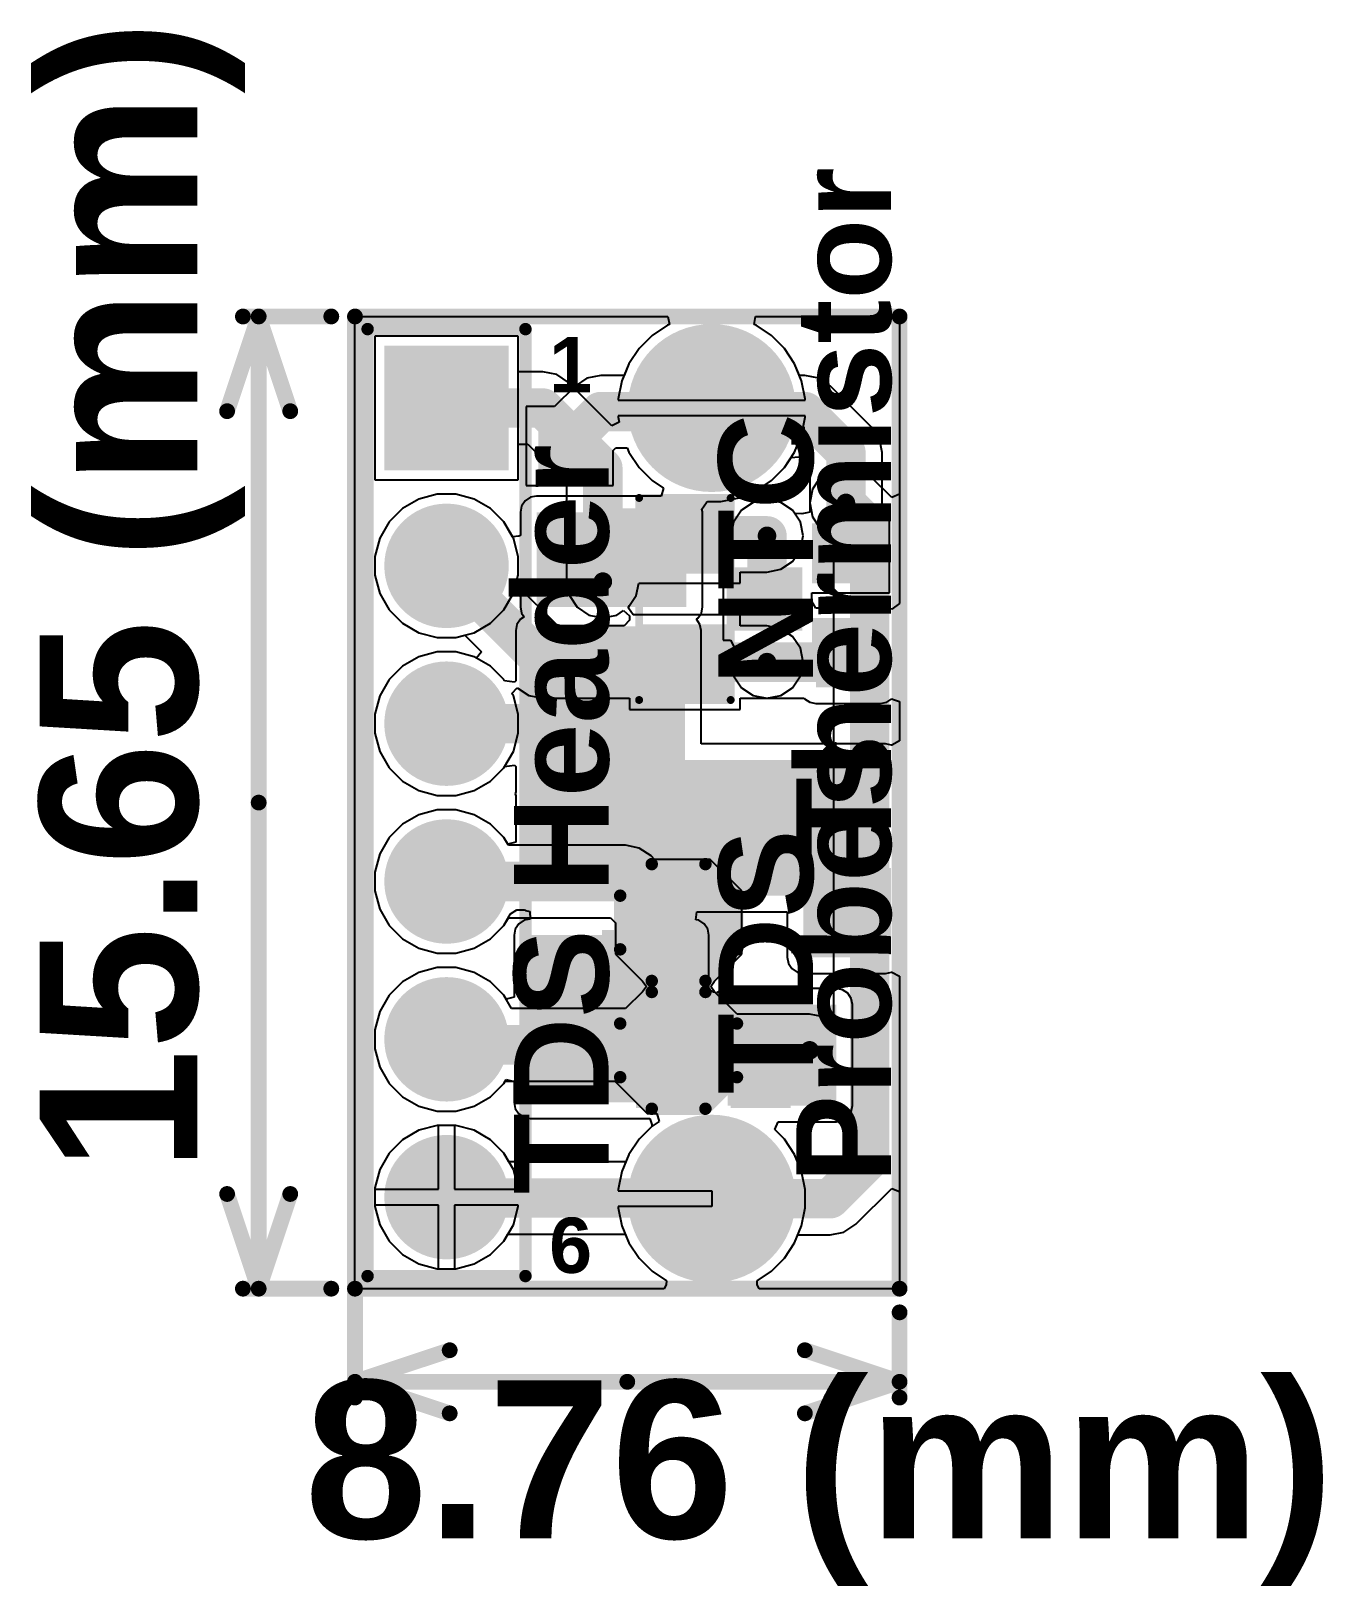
# Model space of a CAD drawing. Header units: millimetres. Extents: x -0.206 to 0.612, y -0.188 to 0.797.
import ezdxf

# ---------------------------------------------------------------- set-up
doc = ezdxf.new("R2010")
doc.units = ezdxf.units.MM
doc.header["$MEASUREMENT"] = 0
for name, color, linetype in [('BottomLayer', 5, 'Continuous'), ('BottomPaste', 16, 'Continuous'), ('BottomSolder', 6, 'Continuous'), ('Mechanical1', 6, 'Continuous'), ('Mechanical2', 216, 'Continuous'), ('MultiLayer', 9, 'Continuous'), ('PadHoleLayer', 156, 'Continuous'), ('TopLayer', 1, 'Continuous'), ('TopOverlay', 2, 'Continuous'), ('TopPaste', 8, 'Continuous'), ('TopSolder', 216, 'Continuous'), ('ViaHoleLayer', 16, 'Continuous')]:
    doc.layers.add(name, color=color, linetype=linetype)
doc.styles.add('Arial', font='', dxfattribs={"height": 0.2})
doc.styles.get('Arial').set_extended_font_data('Arial', bold=True)

msp = doc.modelspace()

# ---------------------------------------------------------------- texts
at = {"layer": 'Mechanical1', "style": 'Arial'}
msp.add_text('15.65 (mm)', height=0.1, rotation=90, dxfattribs=at).set_placement((-0.10084, 0.074))
msp.add_text('8.76 (mm)', height=0.1, dxfattribs=at).set_placement((-0.033, -0.15816))
at = {"layer": 'TopOverlay', "style": 'Arial'}
for s, p in [('Thermistor', (0.33852, 0.27276)), ('NTC', (0.28922, 0.38223)), ('TDS Header', (0.15964, 0.06)), ('Probes', (0.33852, 0.06683)), ('TDS', (0.28919, 0.12332))]:
    msp.add_text(s, height=0.06, rotation=90, dxfattribs=at).set_placement(p)
for s, p in [('1', (0.122, 0.568)), ('6', (0.122, 0.01))]:
    msp.add_text(s, height=0.035, dxfattribs=at).set_placement(p)

# ---------------------------------------------------------------- blocks, each defined once
blk = doc.blocks.new('VG039NCHXTB202_B_1')
at = {"layer": 'BottomLayer'}
for points in [[(-0.06299, 0.0876), (-0.01575, 0.0876), (-0.01575, 0.04035), (-0.06299, 0.04035)], [(0.01575, 0.0876), (0.06299, 0.0876), (0.06299, 0.04035), (0.01575, 0.04035)], [(-0.02362, -0.04035), (0.02362, -0.04035), (0.02362, -0.0876), (-0.02362, -0.0876)]]:
    blk.add_hatch(color=5, dxfattribs=at).paths.add_polyline_path(points)
at = {"layer": 'BottomPaste'}
for points in [[(-0.06299, 0.0876), (-0.01575, 0.0876), (-0.01575, 0.04035), (-0.06299, 0.04035)], [(0.01575, 0.0876), (0.06299, 0.0876), (0.06299, 0.04035), (0.01575, 0.04035)], [(-0.02362, -0.04035), (0.02362, -0.04035), (0.02362, -0.0876), (-0.02362, -0.0876)]]:
    blk.add_hatch(color=16, dxfattribs=at).paths.add_polyline_path(points)
at = {"layer": 'BottomSolder'}
for points in [[(-0.06699, 0.0916), (-0.01175, 0.0916), (-0.01175, 0.03635), (-0.06699, 0.03635)], [(0.01175, 0.0916), (0.06699, 0.0916), (0.06699, 0.03635), (0.01175, 0.03635)], [(-0.02762, -0.03635), (0.02762, -0.03635), (0.02762, -0.0916), (-0.02762, -0.0916)]]:
    blk.add_hatch(color=6, dxfattribs=at).paths.add_polyline_path(points)
blk = doc.blocks.new('RES_0603_B_2')
at = {"layer": 'BottomLayer'}
for points in [[(-0.045, -0.0175), (-0.045, 0.0175), (-0.015, 0.0175), (-0.015, -0.0175)], [(0.015, -0.0175), (0.015, 0.0175), (0.045, 0.0175), (0.045, -0.0175)]]:
    blk.add_hatch(color=5, dxfattribs=at).paths.add_polyline_path(points)
at = {"layer": 'BottomPaste'}
for points in [[(-0.045, -0.0175), (-0.045, 0.0175), (-0.015, 0.0175), (-0.015, -0.0175)], [(0.015, -0.0175), (0.015, 0.0175), (0.045, 0.0175), (0.045, -0.0175)]]:
    blk.add_hatch(color=16, dxfattribs=at).paths.add_polyline_path(points)
at = {"layer": 'BottomSolder'}
for points in [[(-0.049, -0.0215), (-0.049, 0.0215), (-0.011, 0.0215), (-0.011, -0.0215)], [(0.011, -0.0215), (0.011, 0.0215), (0.049, 0.0215), (0.049, -0.0215)]]:
    blk.add_hatch(color=6, dxfattribs=at).paths.add_polyline_path(points)
blk = doc.blocks.new('RES_0603_B_3')
at = {"layer": 'BottomLayer'}
for points in [[(-0.045, -0.0175), (-0.045, 0.0175), (-0.015, 0.0175), (-0.015, -0.0175)], [(0.015, -0.0175), (0.015, 0.0175), (0.045, 0.0175), (0.045, -0.0175)]]:
    blk.add_hatch(color=5, dxfattribs=at).paths.add_polyline_path(points)
at = {"layer": 'BottomPaste'}
for points in [[(-0.045, -0.0175), (-0.045, 0.0175), (-0.015, 0.0175), (-0.015, -0.0175)], [(0.015, -0.0175), (0.015, 0.0175), (0.045, 0.0175), (0.045, -0.0175)]]:
    blk.add_hatch(color=16, dxfattribs=at).paths.add_polyline_path(points)
at = {"layer": 'BottomSolder'}
for points in [[(-0.049, -0.0215), (-0.049, 0.0215), (-0.011, 0.0215), (-0.011, -0.0215)], [(0.011, -0.0215), (0.011, 0.0215), (0.049, 0.0215), (0.049, -0.0215)]]:
    blk.add_hatch(color=6, dxfattribs=at).paths.add_polyline_path(points)
blk = doc.blocks.new('NCP21XV103J03RA_4')
at = {"layer": 'TopLayer'}
for points in [[(-0.06, 0.025), (-0.02, 0.025), (-0.02, -0.025), (-0.06, -0.025)], [(0.02, 0.025), (0.06, 0.025), (0.06, -0.025), (0.02, -0.025)]]:
    blk.add_hatch(color=1, dxfattribs=at).paths.add_polyline_path(points)
at = {"layer": 'TopPaste'}
for points in [[(-0.06, 0.025), (-0.02, 0.025), (-0.02, -0.025), (-0.06, -0.025)], [(0.02, 0.025), (0.06, 0.025), (0.06, -0.025), (0.02, -0.025)]]:
    blk.add_hatch(color=8, dxfattribs=at).paths.add_polyline_path(points)
at = {"layer": 'TopSolder'}
for points in [[(-0.064, 0.029), (-0.016, 0.029), (-0.016, -0.029), (-0.064, -0.029)], [(0.016, 0.029), (0.064, 0.029), (0.064, -0.029), (0.016, -0.029)]]:
    blk.add_hatch(color=216, dxfattribs=at).paths.add_polyline_path(points)
at = {"layer": 'TopOverlay', "const_width": 0.005}
for points in [[(-0.064, 0.029), (-0.064, -0.029)], [(-0.064, 0.029), (0.064, 0.029)], [(0.064, 0.029), (0.064, -0.029)], [(-0.064, -0.029), (0.064, -0.029)]]:
    blk.add_lwpolyline(points, dxfattribs=at)
at = {"layer": 'TopOverlay', "const_width": 0.0025}
for points in [[(-0.06525, 0.029, 1), (-0.06275, 0.029, 1)], [(-0.06525, 0.029, 1), (-0.06275, 0.029, 1)], [(0.06275, 0.029, 1), (0.06525, 0.029, 1)], [(0.06275, 0.029, 1), (0.06525, 0.029, 1)], [(-0.06525, -0.029, 1), (-0.06275, -0.029, 1)], [(-0.06525, -0.029, 1), (-0.06275, -0.029, 1)], [(0.06275, -0.029, 1), (0.06525, -0.029, 1)], [(0.06275, -0.029, 1), (0.06525, -0.029, 1)]]:
    blk.add_lwpolyline(points, format="xyb", close=True, dxfattribs=at)
blk = doc.blocks.new('RES_0603_B_5')
at = {"layer": 'BottomLayer'}
for points in [[(-0.045, -0.0175), (-0.045, 0.0175), (-0.015, 0.0175), (-0.015, -0.0175)], [(0.015, -0.0175), (0.015, 0.0175), (0.045, 0.0175), (0.045, -0.0175)]]:
    blk.add_hatch(color=5, dxfattribs=at).paths.add_polyline_path(points)
at = {"layer": 'BottomPaste'}
for points in [[(-0.045, -0.0175), (-0.045, 0.0175), (-0.015, 0.0175), (-0.015, -0.0175)], [(0.015, -0.0175), (0.015, 0.0175), (0.045, 0.0175), (0.045, -0.0175)]]:
    blk.add_hatch(color=16, dxfattribs=at).paths.add_polyline_path(points)
at = {"layer": 'BottomSolder'}
for points in [[(-0.049, -0.0215), (-0.049, 0.0215), (-0.011, 0.0215), (-0.011, -0.0215)], [(0.011, -0.0215), (0.011, 0.0215), (0.049, 0.0215), (0.049, -0.0215)]]:
    blk.add_hatch(color=6, dxfattribs=at).paths.add_polyline_path(points)
blk = doc.blocks.new('SOT_23_B_6')
at = {"layer": 'BottomLayer'}
for points in [[(-0.05354, 0.05748), (-0.02126, 0.05748), (-0.02126, 0.02126), (-0.05354, 0.02126)], [(0.02126, 0.05748), (0.05354, 0.05748), (0.05354, 0.02126), (0.02126, 0.02126)], [(-0.01614, -0.02126), (0.01614, -0.02126), (0.01614, -0.05748), (-0.01614, -0.05748)]]:
    blk.add_hatch(color=5, dxfattribs=at).paths.add_polyline_path(points)
at = {"layer": 'BottomPaste'}
for points in [[(-0.05354, 0.05748), (-0.02126, 0.05748), (-0.02126, 0.02126), (-0.05354, 0.02126)], [(0.02126, 0.05748), (0.05354, 0.05748), (0.05354, 0.02126), (0.02126, 0.02126)], [(-0.01614, -0.02126), (0.01614, -0.02126), (0.01614, -0.05748), (-0.01614, -0.05748)]]:
    blk.add_hatch(color=16, dxfattribs=at).paths.add_polyline_path(points)
at = {"layer": 'BottomSolder'}
for points in [[(-0.05754, 0.06148), (-0.01726, 0.06148), (-0.01726, 0.01726), (-0.05754, 0.01726)], [(0.01726, 0.06148), (0.05754, 0.06148), (0.05754, 0.01726), (0.01726, 0.01726)], [(-0.02014, -0.01726), (0.02014, -0.01726), (0.02014, -0.06148), (-0.02014, -0.06148)]]:
    blk.add_hatch(color=6, dxfattribs=at).paths.add_polyline_path(points)
blk = doc.blocks.new('HDR1X6_7')
at = {"layer": 'BottomLayer'}
blk.add_hatch(color=5, dxfattribs=at).paths.add_polyline_path([(-0.03543, 0.03543), (0.03543, 0.03543), (0.03543, -0.03543), (-0.03543, -0.03543)])
h = blk.add_hatch(color=5, dxfattribs=at)
edge = h.paths.add_edge_path()
edge.add_arc((0.1, 0), 0.03543, 0, 360)
h = blk.add_hatch(color=5, dxfattribs=at)
edge = h.paths.add_edge_path()
edge.add_arc((0.2, 0), 0.03543, 0, 360)
h = blk.add_hatch(color=5, dxfattribs=at)
edge = h.paths.add_edge_path()
edge.add_arc((0.3, 0), 0.03543, 0, 360)
h = blk.add_hatch(color=5, dxfattribs=at)
edge = h.paths.add_edge_path()
edge.add_arc((0.4, 0), 0.03543, 0, 360)
h = blk.add_hatch(color=5, dxfattribs=at)
edge = h.paths.add_edge_path()
edge.add_arc((0.5, 0), 0.03543, 0, 360)
at = {"layer": 'BottomSolder'}
blk.add_hatch(color=6, dxfattribs=at).paths.add_polyline_path([(-0.03943, 0.03943), (0.03943, 0.03943), (0.03943, -0.03943), (-0.03943, -0.03943)])
h = blk.add_hatch(color=6, dxfattribs=at)
edge = h.paths.add_edge_path()
edge.add_arc((0.1, 0), 0.03943, 0, 360)
h = blk.add_hatch(color=6, dxfattribs=at)
edge = h.paths.add_edge_path()
edge.add_arc((0.2, 0), 0.03943, 0, 360)
h = blk.add_hatch(color=6, dxfattribs=at)
edge = h.paths.add_edge_path()
edge.add_arc((0.3, 0), 0.03943, 0, 360)
h = blk.add_hatch(color=6, dxfattribs=at)
edge = h.paths.add_edge_path()
edge.add_arc((0.4, 0), 0.03943, 0, 360)
h = blk.add_hatch(color=6, dxfattribs=at)
edge = h.paths.add_edge_path()
edge.add_arc((0.5, 0), 0.03943, 0, 360)
at = {"layer": 'MultiLayer'}
blk.add_hatch(color=9, dxfattribs=at).paths.add_polyline_path([(-0.03543, 0.03543), (0.03543, 0.03543), (0.03543, -0.03543), (-0.03543, -0.03543)])
h = blk.add_hatch(color=9, dxfattribs=at)
edge = h.paths.add_edge_path()
edge.add_arc((0.1, 0), 0.03543, 0, 360)
h = blk.add_hatch(color=9, dxfattribs=at)
edge = h.paths.add_edge_path()
edge.add_arc((0.2, 0), 0.03543, 0, 360)
h = blk.add_hatch(color=9, dxfattribs=at)
edge = h.paths.add_edge_path()
edge.add_arc((0.3, 0), 0.03543, 0, 360)
h = blk.add_hatch(color=9, dxfattribs=at)
edge = h.paths.add_edge_path()
edge.add_arc((0.4, 0), 0.03543, 0, 360)
h = blk.add_hatch(color=9, dxfattribs=at)
edge = h.paths.add_edge_path()
edge.add_arc((0.5, 0), 0.03543, 0, 360)
at = {"layer": 'PadHoleLayer'}
h = blk.add_hatch(color=156, dxfattribs=at)
edge = h.paths.add_edge_path()
edge.add_arc((0, 0), 0.01772, 0, 360)
h = blk.add_hatch(color=156, dxfattribs=at)
edge = h.paths.add_edge_path()
edge.add_arc((0.1, 0), 0.01772, 0, 360)
h = blk.add_hatch(color=156, dxfattribs=at)
edge = h.paths.add_edge_path()
edge.add_arc((0.2, 0), 0.01772, 0, 360)
h = blk.add_hatch(color=156, dxfattribs=at)
edge = h.paths.add_edge_path()
edge.add_arc((0.3, 0), 0.01772, 0, 360)
h = blk.add_hatch(color=156, dxfattribs=at)
edge = h.paths.add_edge_path()
edge.add_arc((0.4, 0), 0.01772, 0, 360)
h = blk.add_hatch(color=156, dxfattribs=at)
edge = h.paths.add_edge_path()
edge.add_arc((0.5, 0), 0.01772, 0, 360)
at = {"layer": 'TopLayer'}
blk.add_hatch(color=1, dxfattribs=at).paths.add_polyline_path([(-0.03543, 0.03543), (0.03543, 0.03543), (0.03543, -0.03543), (-0.03543, -0.03543)])
h = blk.add_hatch(color=1, dxfattribs=at)
edge = h.paths.add_edge_path()
edge.add_arc((0.1, 0), 0.03543, 0, 360)
h = blk.add_hatch(color=1, dxfattribs=at)
edge = h.paths.add_edge_path()
edge.add_arc((0.2, 0), 0.03543, 0, 360)
h = blk.add_hatch(color=1, dxfattribs=at)
edge = h.paths.add_edge_path()
edge.add_arc((0.3, 0), 0.03543, 0, 360)
h = blk.add_hatch(color=1, dxfattribs=at)
edge = h.paths.add_edge_path()
edge.add_arc((0.4, 0), 0.03543, 0, 360)
h = blk.add_hatch(color=1, dxfattribs=at)
edge = h.paths.add_edge_path()
edge.add_arc((0.5, 0), 0.03543, 0, 360)
at = {"layer": 'TopSolder'}
blk.add_hatch(color=216, dxfattribs=at).paths.add_polyline_path([(-0.03943, 0.03943), (0.03943, 0.03943), (0.03943, -0.03943), (-0.03943, -0.03943)])
h = blk.add_hatch(color=216, dxfattribs=at)
edge = h.paths.add_edge_path()
edge.add_arc((0.1, 0), 0.03943, 0, 360)
h = blk.add_hatch(color=216, dxfattribs=at)
edge = h.paths.add_edge_path()
edge.add_arc((0.2, 0), 0.03943, 0, 360)
h = blk.add_hatch(color=216, dxfattribs=at)
edge = h.paths.add_edge_path()
edge.add_arc((0.3, 0), 0.03943, 0, 360)
h = blk.add_hatch(color=216, dxfattribs=at)
edge = h.paths.add_edge_path()
edge.add_arc((0.4, 0), 0.03943, 0, 360)
h = blk.add_hatch(color=216, dxfattribs=at)
edge = h.paths.add_edge_path()
edge.add_arc((0.5, 0), 0.03943, 0, 360)
at = {"layer": 'TopOverlay', "const_width": 0.00787}
for points in [[(-0.05, -0.05), (-0.05, 0.05)], [(0.55, 0.05), (-0.05, 0.05)], [(0.55, -0.05), (0.55, 0.05)], [(0.55, -0.05), (-0.05, -0.05)]]:
    blk.add_lwpolyline(points, dxfattribs=at)
at = {"layer": 'TopOverlay', "const_width": 0.00394}
for points in [[(-0.05197, 0.05, 1), (-0.04803, 0.05, 1)], [(-0.05197, 0.05, 1), (-0.04803, 0.05, 1)], [(0.54803, 0.05, 1), (0.55197, 0.05, 1)], [(0.54803, 0.05, 1), (0.55197, 0.05, 1)], [(-0.05197, -0.05, 1), (-0.04803, -0.05, 1)], [(-0.05197, -0.05, 1), (-0.04803, -0.05, 1)], [(0.54803, -0.05, 1), (0.55197, -0.05, 1)], [(0.54803, -0.05, 1), (0.55197, -0.05, 1)]]:
    blk.add_lwpolyline(points, format="xyb", close=True, dxfattribs=at)
blk = doc.blocks.new('TEST_POINT_8')
at = {"layer": 'TopLayer'}
blk.add_hatch(color=1, dxfattribs=at).paths.add_polyline_path([(0.015, 0.03), (-0.015, 0.03), (-0.03, 0.015), (-0.03, -0.015), (-0.015, -0.03), (0.015, -0.03), (0.03, -0.015), (0.03, 0.015)])
at = {"layer": 'TopPaste'}
blk.add_hatch(color=8, dxfattribs=at).paths.add_polyline_path([(0.015, 0.03), (-0.015, 0.03), (-0.03, 0.015), (-0.03, -0.015), (-0.015, -0.03), (0.015, -0.03), (0.03, -0.015), (0.03, 0.015)])
at = {"layer": 'TopSolder'}
blk.add_hatch(color=216, dxfattribs=at).paths.add_polyline_path([(0.017, 0.034), (-0.017, 0.034), (-0.034, 0.017), (-0.034, -0.017), (-0.017, -0.034), (0.017, -0.034), (0.034, -0.017), (0.034, 0.017)])
at = {"layer": 'TopOverlay', "const_width": 0.00787}
for points in [[(-0.037, 0.017), (-0.017, 0.037)], [(-0.017, 0.037), (0.017, 0.037)], [(-0.017, 0.037), (0.017, 0.037)], [(0.017, 0.037), (0.037, 0.017)], [(-0.037, -0.017), (-0.037, 0.017)], [(0.037, -0.017), (0.037, 0.017)], [(-0.037, -0.017), (-0.017, -0.037)], [(0.017, -0.037), (0.037, -0.017)], [(-0.017, -0.037), (0.017, -0.037)], [(-0.017, -0.037), (0.017, -0.037)]]:
    blk.add_lwpolyline(points, dxfattribs=at)
at = {"layer": 'TopOverlay', "const_width": 0.00394}
for points in [[(-0.01897, 0.037, 1), (-0.01503, 0.037, 1)], [(-0.01897, 0.037, 1), (-0.01503, 0.037, 1)], [(-0.01897, 0.037, 1), (-0.01503, 0.037, 1)], [(0.01503, 0.037, 1), (0.01897, 0.037, 1)], [(0.01503, 0.037, 1), (0.01897, 0.037, 1)], [(0.01503, 0.037, 1), (0.01897, 0.037, 1)], [(-0.03897, 0.017, 1), (-0.03503, 0.017, 1)], [(-0.03897, 0.017, 1), (-0.03503, 0.017, 1)], [(0.03503, 0.017, 1), (0.03897, 0.017, 1)], [(0.03503, 0.017, 1), (0.03897, 0.017, 1)], [(-0.03897, -0.017, 1), (-0.03503, -0.017, 1)], [(-0.03897, -0.017, 1), (-0.03503, -0.017, 1)], [(0.03503, -0.017, 1), (0.03897, -0.017, 1)], [(0.03503, -0.017, 1), (0.03897, -0.017, 1)], [(-0.01897, -0.037, 1), (-0.01503, -0.037, 1)], [(-0.01897, -0.037, 1), (-0.01503, -0.037, 1)], [(-0.01897, -0.037, 1), (-0.01503, -0.037, 1)], [(0.01503, -0.037, 1), (0.01897, -0.037, 1)], [(0.01503, -0.037, 1), (0.01897, -0.037, 1)], [(0.01503, -0.037, 1), (0.01897, -0.037, 1)]]:
    blk.add_lwpolyline(points, format="xyb", close=True, dxfattribs=at)
blk = doc.blocks.new('TEST_POINT_9')
at = {"layer": 'TopLayer'}
blk.add_hatch(color=1, dxfattribs=at).paths.add_polyline_path([(0.015, 0.03), (-0.015, 0.03), (-0.03, 0.015), (-0.03, -0.015), (-0.015, -0.03), (0.015, -0.03), (0.03, -0.015), (0.03, 0.015)])
at = {"layer": 'TopPaste'}
blk.add_hatch(color=8, dxfattribs=at).paths.add_polyline_path([(0.015, 0.03), (-0.015, 0.03), (-0.03, 0.015), (-0.03, -0.015), (-0.015, -0.03), (0.015, -0.03), (0.03, -0.015), (0.03, 0.015)])
at = {"layer": 'TopSolder'}
blk.add_hatch(color=216, dxfattribs=at).paths.add_polyline_path([(0.017, 0.034), (-0.017, 0.034), (-0.034, 0.017), (-0.034, -0.017), (-0.017, -0.034), (0.017, -0.034), (0.034, -0.017), (0.034, 0.017)])
at = {"layer": 'TopOverlay', "const_width": 0.00787}
for points in [[(-0.037, 0.017), (-0.017, 0.037)], [(-0.017, 0.037), (0.017, 0.037)], [(-0.017, 0.037), (0.017, 0.037)], [(0.017, 0.037), (0.037, 0.017)], [(-0.037, -0.017), (-0.037, 0.017)], [(0.037, -0.017), (0.037, 0.017)], [(-0.037, -0.017), (-0.017, -0.037)], [(0.017, -0.037), (0.037, -0.017)], [(-0.017, -0.037), (0.017, -0.037)], [(-0.017, -0.037), (0.017, -0.037)]]:
    blk.add_lwpolyline(points, dxfattribs=at)
at = {"layer": 'TopOverlay', "const_width": 0.00394}
for points in [[(-0.01897, 0.037, 1), (-0.01503, 0.037, 1)], [(-0.01897, 0.037, 1), (-0.01503, 0.037, 1)], [(-0.01897, 0.037, 1), (-0.01503, 0.037, 1)], [(0.01503, 0.037, 1), (0.01897, 0.037, 1)], [(0.01503, 0.037, 1), (0.01897, 0.037, 1)], [(0.01503, 0.037, 1), (0.01897, 0.037, 1)], [(-0.03897, 0.017, 1), (-0.03503, 0.017, 1)], [(-0.03897, 0.017, 1), (-0.03503, 0.017, 1)], [(0.03503, 0.017, 1), (0.03897, 0.017, 1)], [(0.03503, 0.017, 1), (0.03897, 0.017, 1)], [(-0.03897, -0.017, 1), (-0.03503, -0.017, 1)], [(-0.03897, -0.017, 1), (-0.03503, -0.017, 1)], [(0.03503, -0.017, 1), (0.03897, -0.017, 1)], [(0.03503, -0.017, 1), (0.03897, -0.017, 1)], [(-0.01897, -0.037, 1), (-0.01503, -0.037, 1)], [(-0.01897, -0.037, 1), (-0.01503, -0.037, 1)], [(-0.01897, -0.037, 1), (-0.01503, -0.037, 1)], [(0.01503, -0.037, 1), (0.01897, -0.037, 1)], [(0.01503, -0.037, 1), (0.01897, -0.037, 1)], [(0.01503, -0.037, 1), (0.01897, -0.037, 1)]]:
    blk.add_lwpolyline(points, format="xyb", close=True, dxfattribs=at)
blk = doc.blocks.new('C__0603_B_10')
at = {"layer": 'BottomLayer'}
for points in [[(-0.045, -0.0175), (-0.045, 0.0175), (-0.015, 0.0175), (-0.015, -0.0175)], [(0.015, -0.0175), (0.015, 0.0175), (0.045, 0.0175), (0.045, -0.0175)]]:
    blk.add_hatch(color=5, dxfattribs=at).paths.add_polyline_path(points)
at = {"layer": 'BottomPaste'}
for points in [[(-0.045, -0.0175), (-0.045, 0.0175), (-0.015, 0.0175), (-0.015, -0.0175)], [(0.015, -0.0175), (0.015, 0.0175), (0.045, 0.0175), (0.045, -0.0175)]]:
    blk.add_hatch(color=16, dxfattribs=at).paths.add_polyline_path(points)
at = {"layer": 'BottomSolder'}
for points in [[(-0.04736, -0.01986), (-0.04736, 0.01986), (-0.01264, 0.01986), (-0.01264, -0.01986)], [(0.01264, -0.01986), (0.01264, 0.01986), (0.04736, 0.01986), (0.04736, -0.01986)]]:
    blk.add_hatch(color=6, dxfattribs=at).paths.add_polyline_path(points)

# ---------------------------------------------------------------- hatches: boundary and pattern name
at = {"layer": 'BottomLayer'}
h = msp.add_hatch(color=5, dxfattribs=at)
edge = h.paths.add_edge_path()
edge.add_arc((0.225, 0.558), 0.04921, 0, 360)
h = msp.add_hatch(color=5, dxfattribs=at)
edge = h.paths.add_edge_path()
edge.add_arc((0.31, 0.49786), 0.01181, 0, 360)
for points in [[(0.114, 0.432), (0.209, 0.432), (0.209, 0.492), (0.114, 0.492)], [(0.208, 0.417), (0.111, 0.417), (0.111, 0.249), (0.208, 0.249)], [(0.332, 0.381), (0.332, 0.421), (0.291, 0.421), (0.291, 0.381)], [(0.335, 0.335), (0.197, 0.335), (0.197, 0.249), (0.335, 0.249)], [(0.283, 0.305), (0.283, 0.21), (0.335, 0.21), (0.335, 0.305)], [(0.213, 0.224), (0.11, 0.224), (0.11, 0.118), (0.213, 0.118)], [(0.235, 0.18), (0.235, 0.116), (0.304, 0.116), (0.304, 0.18)]]:
    msp.add_hatch(color=5, dxfattribs=at).paths.add_polyline_path(points)
h = msp.add_hatch(color=5, dxfattribs=at)
edge = h.paths.add_edge_path()
edge.add_arc((0.26, 0.477), 0.01181, 0, 360)
h = msp.add_hatch(color=5, dxfattribs=at)
edge = h.paths.add_edge_path()
edge.add_arc((0.156, 0.448), 0.01181, 0, 360)
h = msp.add_hatch(color=5, dxfattribs=at)
edge = h.paths.add_edge_path()
edge.add_arc((0.26, 0.397), 0.01181, 0, 360)
h = msp.add_hatch(color=5, dxfattribs=at)
edge = h.paths.add_edge_path()
edge.add_arc((0.287, 0.151), 0.01181, 0, 360)
h = msp.add_hatch(color=5, dxfattribs=at)
edge = h.paths.add_edge_path()
edge.add_arc((0.225, 0.057), 0.04921, 0, 360)
at = {"layer": 'BottomSolder'}
h = msp.add_hatch(color=6, dxfattribs=at)
edge = h.paths.add_edge_path()
edge.add_arc((0.225, 0.558), 0.05321, 0, 360)
h = msp.add_hatch(color=6, dxfattribs=at)
edge = h.paths.add_edge_path()
edge.add_arc((0.225, 0.057), 0.05321, 0, 360)
at = {"layer": 'MultiLayer'}
h = msp.add_hatch(color=9, dxfattribs=at)
edge = h.paths.add_edge_path()
edge.add_arc((0.225, 0.558), 0.04921, 0, 360)
h = msp.add_hatch(color=9, dxfattribs=at)
edge = h.paths.add_edge_path()
edge.add_arc((0.225, 0.057), 0.04921, 0, 360)
at = {"layer": 'PadHoleLayer'}
h = msp.add_hatch(color=156, dxfattribs=at)
edge = h.paths.add_edge_path()
edge.add_arc((0.225, 0.558), 0.03937, 0, 360)
h = msp.add_hatch(color=156, dxfattribs=at)
edge = h.paths.add_edge_path()
edge.add_arc((0.225, 0.057), 0.03937, 0, 360)
at = {"layer": 'TopLayer'}
h = msp.add_hatch(color=1, dxfattribs=at)
edge = h.paths.add_edge_path()
edge.add_arc((0.225, 0.558), 0.04921, 0, 360)
h = msp.add_hatch(color=1, dxfattribs=at)
edge = h.paths.add_edge_path()
edge.add_arc((0.31, 0.49786), 0.01181, 0, 360)
h = msp.add_hatch(color=1, dxfattribs=at)
edge = h.paths.add_edge_path()
edge.add_arc((0.26, 0.477), 0.01181, 0, 360)
h = msp.add_hatch(color=1, dxfattribs=at)
edge = h.paths.add_edge_path()
edge.add_arc((0.156, 0.448), 0.01181, 0, 360)
h = msp.add_hatch(color=1, dxfattribs=at)
edge = h.paths.add_edge_path()
edge.add_arc((0.26, 0.397), 0.01181, 0, 360)
h = msp.add_hatch(color=1, dxfattribs=at)
edge = h.paths.add_edge_path()
edge.add_arc((0.287, 0.151), 0.01181, 0, 360)
h = msp.add_hatch(color=1, dxfattribs=at)
edge = h.paths.add_edge_path()
edge.add_arc((0.225, 0.057), 0.04921, 0, 360)
at = {"layer": 'TopSolder'}
h = msp.add_hatch(color=216, dxfattribs=at)
edge = h.paths.add_edge_path()
edge.add_arc((0.225, 0.558), 0.05321, 0, 360)
h = msp.add_hatch(color=216, dxfattribs=at)
edge = h.paths.add_edge_path()
edge.add_arc((0.225, 0.057), 0.05321, 0, 360)
at = {"layer": 'ViaHoleLayer'}
h = msp.add_hatch(color=16, dxfattribs=at)
edge = h.paths.add_edge_path()
edge.add_arc((0.31, 0.49786), 0.00591, 0, 360)
h = msp.add_hatch(color=16, dxfattribs=at)
edge = h.paths.add_edge_path()
edge.add_arc((0.26, 0.477), 0.00591, 0, 360)
h = msp.add_hatch(color=16, dxfattribs=at)
edge = h.paths.add_edge_path()
edge.add_arc((0.156, 0.448), 0.00591, 0, 360)
h = msp.add_hatch(color=16, dxfattribs=at)
edge = h.paths.add_edge_path()
edge.add_arc((0.26, 0.397), 0.00591, 0, 360)
h = msp.add_hatch(color=16, dxfattribs=at)
edge = h.paths.add_edge_path()
edge.add_arc((0.287, 0.151), 0.00591, 0, 360)

# ---------------------------------------------------------------- linework, layer by layer
at = {"layer": 'BottomLayer'}
for p, q in [((-0.001, 0), (-0.001, 0.616)), ((-0.001, 0.616), (0.19723, 0.616)), ((0.19822, 0.611), (0.19695, 0.61047)), ((0.19723, 0.616), (0.19822, 0.611)), ((0.25178, 0.611), (0.25277, 0.616)), ((0.25305, 0.61047), (0.25178, 0.611)), ((0.25277, 0.616), (0.344, 0.616)), ((0.344, 0.616), (0.344, 0.43422)), ((0.10243, 0.60343), (0.01157, 0.60343)), ((0.01157, 0.60343), (0.01157, 0.51257)), ((0.10243, 0.51257), (0.10243, 0.60343)), ((0.18725, 0.60399), (0.17901, 0.59575)), ((0.19695, 0.61047), (0.18725, 0.60399)), ((0.26275, 0.60399), (0.25305, 0.61047)), ((0.27099, 0.59575), (0.26275, 0.60399)), ((0.17901, 0.59575), (0.17253, 0.58605)), ((0.27747, 0.58605), (0.27099, 0.59575)), ((0.17253, 0.58605), (0.16947, 0.57867)), ((0.28053, 0.57867), (0.27747, 0.58605)), ((0.13842, 0.57195), (0.12548, 0.559)), ((0.14587, 0.57692), (0.13842, 0.57195)), ((0.15464, 0.57867), (0.14587, 0.57692)), ((0.16947, 0.57867), (0.15464, 0.57867)), ((0.284, 0.57867), (0.28053, 0.57867)), ((0.29278, 0.57692), (0.284, 0.57867)), ((0.30022, 0.57195), (0.29278, 0.57692)), ((0.32622, 0.54595), (0.30022, 0.57195)), ((0.12548, 0.559), (0.1075, 0.559)), ((0.1075, 0.559), (0.1075, 0.509)), ((0.33119, 0.5385), (0.32622, 0.54595)), ((0.1625, 0.53114), (0.16415, 0.53278)), ((0.16415, 0.53278), (0.17135, 0.53278)), ((0.17135, 0.53278), (0.17253, 0.52995)), ((0.33294, 0.52973), (0.33119, 0.5385)), ((0.1625, 0.509), (0.1625, 0.53114)), ((0.17253, 0.52995), (0.17901, 0.52025)), ((0.27099, 0.52025), (0.27523, 0.52659)), ((0.27523, 0.52659), (0.2802, 0.52708)), ((0.2802, 0.52708), (0.28706, 0.52022)), ((0.33294, 0.491), (0.33294, 0.52973)), ((0.01157, 0.51257), (0.10243, 0.51257)), ((0.17901, 0.52025), (0.18725, 0.51201)), ((0.26275, 0.51201), (0.27099, 0.52025)), ((0.28706, 0.52022), (0.28706, 0.49206)), ((0.05102, 0.50343), (0.03946, 0.50034)), ((0.06298, 0.50343), (0.05102, 0.50343)), ((0.07454, 0.50034), (0.06298, 0.50343)), ((0.1075, 0.509), (0.1625, 0.509)), ((0.18725, 0.51201), (0.19445, 0.5072)), ((0.19445, 0.5072), (0.19294, 0.5022)), ((0.24227, 0.50106), (0.25305, 0.50553)), ((0.25305, 0.50553), (0.26275, 0.51201)), ((0.0291, 0.49436), (0.02064, 0.4859)), ((0.03946, 0.50034), (0.0291, 0.49436)), ((0.0849, 0.49436), (0.07454, 0.50034)), ((0.09336, 0.4859), (0.0849, 0.49436)), ((0.10458, 0.4959), (0.1038, 0.492)), ((0.10679, 0.49921), (0.10458, 0.4959)), ((0.1101, 0.50142), (0.10679, 0.49921)), ((0.114, 0.5022), (0.1101, 0.50142)), ((0.19294, 0.5022), (0.114, 0.5022)), ((0.21881, 0.49394), (0.22164, 0.49818)), ((0.2192, 0.492), (0.21881, 0.49394)), ((0.22164, 0.49818), (0.22251, 0.49879)), ((0.22251, 0.49879), (0.23083, 0.49879)), ((0.23083, 0.49879), (0.24227, 0.50106)), ((0.24378, 0.49322), (0.23881, 0.48578)), ((0.25122, 0.49819), (0.24378, 0.49322)), ((0.26, 0.49994), (0.25122, 0.49819)), ((0.26878, 0.49819), (0.26, 0.49994)), ((0.27622, 0.49322), (0.26878, 0.49819)), ((0.27758, 0.49119), (0.27622, 0.49322)), ((0.02064, 0.4859), (0.01466, 0.47554)), ((0.0988, 0.47646), (0.09336, 0.4859)), ((0.1038, 0.492), (0.1038, 0.4773)), ((0.2192, 0.432), (0.2192, 0.492)), ((0.23881, 0.48578), (0.23706, 0.477)), ((0.28206, 0.49102), (0.27758, 0.49119)), ((0.28514, 0.49162), (0.28206, 0.49102)), ((0.28706, 0.49206), (0.28514, 0.49162)), ((0.3375, 0.491), (0.33294, 0.491)), ((0.3375, 0.441), (0.3375, 0.491)), ((0.01466, 0.47554), (0.01157, 0.46398)), ((0.10273, 0.47688), (0.0988, 0.47646)), ((0.1038, 0.4773), (0.10273, 0.47688)), ((0.23706, 0.477), (0.23706, 0.46314)), ((0.01157, 0.46398), (0.01157, 0.45202)), ((0.23706, 0.46314), (0.23226, 0.46314)), ((0.23226, 0.46314), (0.23226, 0.41086)), ((0.01157, 0.45202), (0.01466, 0.44046)), ((0.01466, 0.44046), (0.02064, 0.4301)), ((0.09336, 0.4301), (0.0988, 0.43954)), ((0.0988, 0.43954), (0.10273, 0.43912)), ((0.10273, 0.43912), (0.1038, 0.4387)), ((0.1038, 0.4387), (0.1038, 0.432)), ((0.28848, 0.43553), (0.28848, 0.441)), ((0.28848, 0.441), (0.3375, 0.441)), ((0.291, 0.4312), (0.28848, 0.43553)), ((0.344, 0.43422), (0.339, 0.43054)), ((0.02064, 0.4301), (0.0291, 0.42164)), ((0.0849, 0.42164), (0.09336, 0.4301)), ((0.10379, 0.42421), (0.10158, 0.4209)), ((0.10613, 0.42577), (0.10379, 0.42421)), ((0.1038, 0.432), (0.10458, 0.4281)), ((0.10458, 0.4281), (0.10613, 0.42577)), ((0.21525, 0.42415), (0.21621, 0.42479)), ((0.21742, 0.4209), (0.21525, 0.42415)), ((0.21621, 0.42479), (0.21842, 0.4281)), ((0.21842, 0.4281), (0.2192, 0.432)), ((0.332, 0.4312), (0.291, 0.4312)), ((0.33254, 0.43109), (0.332, 0.4312)), ((0.3375, 0.431), (0.33254, 0.43109)), ((0.339, 0.43054), (0.3375, 0.431)), ((0.3375, 0.431), (0.3375, 0.431)), ((0.0291, 0.42164), (0.03946, 0.41566)), ((0.03946, 0.41566), (0.05102, 0.41257)), ((0.06298, 0.41257), (0.07454, 0.41566)), ((0.07454, 0.41566), (0.0849, 0.42164)), ((0.10158, 0.4209), (0.1008, 0.417)), ((0.1008, 0.417), (0.1008, 0.38508)), ((0.2182, 0.417), (0.21742, 0.4209)), ((0.2182, 0.3452), (0.2182, 0.417)), ((0.05102, 0.41257), (0.06298, 0.41257)), ((0.23226, 0.41086), (0.2369, 0.41086)), ((0.2369, 0.41086), (0.23925, 0.40645)), ((0.23881, 0.40578), (0.23706, 0.397)), ((0.23925, 0.40645), (0.23881, 0.40578)), ((0.0291, 0.39436), (0.02064, 0.3859)), ((0.03946, 0.40034), (0.0291, 0.39436)), ((0.05102, 0.40343), (0.03946, 0.40034)), ((0.06298, 0.40343), (0.05102, 0.40343)), ((0.07454, 0.40034), (0.06298, 0.40343)), ((0.0849, 0.39436), (0.07454, 0.40034)), ((0.09336, 0.3859), (0.0849, 0.39436)), ((0.23706, 0.397), (0.23881, 0.38822)), ((0.02064, 0.3859), (0.01466, 0.37554)), ((0.09375, 0.38522), (0.09336, 0.3859)), ((0.10003, 0.38434), (0.09375, 0.38522)), ((0.1008, 0.38508), (0.10003, 0.38434)), ((0.23881, 0.38822), (0.24378, 0.38078)), ((0.01466, 0.37554), (0.01157, 0.36398)), ((0.24378, 0.38078), (0.25122, 0.37581)), ((0.25122, 0.37581), (0.26, 0.37406)), ((0.26, 0.37406), (0.28361, 0.37406)), ((0.28361, 0.37406), (0.28379, 0.37379)), ((0.28379, 0.37379), (0.2871, 0.37158)), ((0.2871, 0.37158), (0.291, 0.3708)), ((0.291, 0.3708), (0.332, 0.3708)), ((0.332, 0.3708), (0.3359, 0.37158)), ((0.3359, 0.37158), (0.339, 0.37365)), ((0.339, 0.37365), (0.34022, 0.37341)), ((0.34022, 0.37341), (0.344, 0.37196)), ((0.344, 0.37196), (0.344, 0.34703)), ((0.01157, 0.36398), (0.01157, 0.35202)), ((0.01157, 0.35202), (0.01466, 0.34046)), ((0.335, 0.3452), (0.2182, 0.3452)), ((0.3389, 0.34442), (0.335, 0.3452)), ((0.344, 0.34703), (0.339, 0.34435)), ((0.01466, 0.34046), (0.02064, 0.3301)), ((0.339, 0.34435), (0.3389, 0.34442)), ((0.02064, 0.3301), (0.0291, 0.32164)), ((0.0849, 0.32164), (0.09336, 0.3301)), ((0.09336, 0.3301), (0.09375, 0.33078)), ((0.09375, 0.33078), (0.10003, 0.33166)), ((0.10003, 0.33166), (0.1008, 0.33092)), ((0.1008, 0.33092), (0.1008, 0.31473)), ((0.0291, 0.32164), (0.03946, 0.31566)), ((0.03946, 0.31566), (0.05102, 0.31257)), ((0.06298, 0.31257), (0.07454, 0.31566)), ((0.07454, 0.31566), (0.0849, 0.32164)), ((0.05102, 0.31257), (0.06298, 0.31257)), ((0.1008, 0.31473), (0.10056, 0.3135)), ((0.10056, 0.3135), (0.1008, 0.31227)), ((0.1008, 0.31227), (0.1008, 0.283)), ((0.03946, 0.30034), (0.0291, 0.29436)), ((0.05102, 0.30343), (0.03946, 0.30034)), ((0.06298, 0.30343), (0.05102, 0.30343)), ((0.07454, 0.30034), (0.06298, 0.30343)), ((0.0849, 0.29436), (0.07454, 0.30034)), ((0.02064, 0.2859), (0.01466, 0.27554)), ((0.0291, 0.29436), (0.02064, 0.2859)), ((0.09336, 0.2859), (0.0849, 0.29436)), ((0.0958, 0.28166), (0.09336, 0.2859)), ((0.1008, 0.283), (0.0958, 0.28166)), ((0.01466, 0.27554), (0.01157, 0.26398)), ((0.01157, 0.26398), (0.01157, 0.25202)), ((0.01157, 0.25202), (0.01466, 0.24046)), ((0.01466, 0.24046), (0.02064, 0.2301)), ((0.09336, 0.2301), (0.09757, 0.23741)), ((0.09757, 0.23741), (0.1015, 0.24)), ((0.1015, 0.24), (0.10647, 0.24)), ((0.10647, 0.24), (0.1071, 0.23958)), ((0.1071, 0.23958), (0.10969, 0.23907)), ((0.10969, 0.23907), (0.11, 0.2342)), ((0.21497, 0.2338), (0.21546, 0.2388)), ((0.21546, 0.2388), (0.2728, 0.2388)), ((0.2728, 0.2388), (0.2728, 0.21)), ((0.02064, 0.2301), (0.0291, 0.22164)), ((0.0849, 0.22164), (0.09336, 0.2301)), ((0.10058, 0.2279), (0.0998, 0.224)), ((0.1015, 0.22928), (0.10058, 0.2279)), ((0.10198, 0.23), (0.1015, 0.23)), ((0.1015, 0.23), (0.1015, 0.22928)), ((0.10279, 0.23121), (0.10198, 0.23)), ((0.1061, 0.23342), (0.10279, 0.23121)), ((0.11, 0.2342), (0.1061, 0.23342)), ((0.2169, 0.23342), (0.21497, 0.2338)), ((0.22021, 0.23121), (0.2169, 0.23342)), ((0.22242, 0.2279), (0.22021, 0.23121)), ((0.2232, 0.224), (0.22242, 0.2279)), ((0.0291, 0.22164), (0.03946, 0.21566)), ((0.07454, 0.21566), (0.0849, 0.22164)), ((0.0998, 0.224), (0.0998, 0.18473)), ((0.2232, 0.18933), (0.2232, 0.224)), ((0.03946, 0.21566), (0.05102, 0.21257)), ((0.05102, 0.21257), (0.06298, 0.21257)), ((0.06298, 0.21257), (0.07454, 0.21566)), ((0.2728, 0.21), (0.27358, 0.2061)), ((0.03946, 0.20034), (0.0291, 0.19436)), ((0.05102, 0.20343), (0.03946, 0.20034)), ((0.06298, 0.20343), (0.05102, 0.20343)), ((0.07454, 0.20034), (0.06298, 0.20343)), ((0.0849, 0.19436), (0.07454, 0.20034)), ((0.27358, 0.2061), (0.27579, 0.20279)), ((0.27579, 0.20279), (0.2791, 0.20058)), ((0.2791, 0.20058), (0.283, 0.1998)), ((0.283, 0.1998), (0.335, 0.1998)), ((0.335, 0.1998), (0.3389, 0.20058)), ((0.3389, 0.20058), (0.339, 0.20065)), ((0.339, 0.20065), (0.344, 0.19797)), ((0.344, 0.19797), (0.344, 0)), ((0.0291, 0.19436), (0.02064, 0.1859)), ((0.09336, 0.1859), (0.0849, 0.19436)), ((0.22619, 0.18795), (0.2232, 0.18933)), ((0.2282, 0.18748), (0.22619, 0.18795)), ((0.2311, 0.18942), (0.2282, 0.18748)), ((0.235, 0.1902), (0.2311, 0.18942)), ((0.304, 0.1902), (0.235, 0.1902)), ((0.3079, 0.18942), (0.304, 0.1902)), ((0.31121, 0.18721), (0.3079, 0.18942)), ((0.31342, 0.1839), (0.31121, 0.18721)), ((0.02064, 0.1859), (0.01466, 0.17554)), ((0.0948, 0.18339), (0.09336, 0.1859)), ((0.0998, 0.18473), (0.0948, 0.18339)), ((0.3142, 0.18), (0.31342, 0.1839)), ((0.3142, 0.116), (0.3142, 0.18)), ((0.01466, 0.17554), (0.01157, 0.16398)), ((0.01157, 0.16398), (0.01157, 0.15202)), ((0.01157, 0.15202), (0.01466, 0.14046)), ((0.01466, 0.14046), (0.02064, 0.1301)), ((0.02064, 0.1301), (0.0291, 0.12164)), ((0.0849, 0.12164), (0.09336, 0.1301)), ((0.09336, 0.1301), (0.0948, 0.13261)), ((0.0948, 0.13261), (0.0998, 0.13127)), ((0.0998, 0.13127), (0.0998, 0.118)), ((0.0291, 0.12164), (0.03946, 0.11566)), ((0.07454, 0.11566), (0.0849, 0.12164)), ((0.03946, 0.11566), (0.05102, 0.11257)), ((0.05102, 0.11257), (0.06298, 0.11257)), ((0.06298, 0.11257), (0.07454, 0.11566)), ((0.0998, 0.118), (0.10058, 0.1141)), ((0.10058, 0.1141), (0.10279, 0.11079)), ((0.10279, 0.11079), (0.1061, 0.10858)), ((0.1061, 0.10858), (0.11, 0.1078)), ((0.3079, 0.10658), (0.31121, 0.10879)), ((0.31121, 0.10879), (0.31342, 0.1121)), ((0.31342, 0.1121), (0.3142, 0.116)), ((0.03946, 0.10034), (0.0291, 0.09436)), ((0.05102, 0.10343), (0.03946, 0.10034)), ((0.06298, 0.10343), (0.05102, 0.10343)), ((0.07454, 0.10034), (0.06298, 0.10343)), ((0.0849, 0.09436), (0.07454, 0.10034)), ((0.11, 0.1078), (0.18584, 0.1078)), ((0.18706, 0.1028), (0.17901, 0.09475)), ((0.18584, 0.1078), (0.187, 0.10398)), ((0.187, 0.10398), (0.18706, 0.1028)), ((0.26494, 0.1008), (0.26701, 0.1058)), ((0.27099, 0.09475), (0.26494, 0.1008)), ((0.26701, 0.1058), (0.304, 0.1058)), ((0.304, 0.1058), (0.3079, 0.10658)), ((0.0291, 0.09436), (0.02064, 0.0859)), ((0.09336, 0.0859), (0.0849, 0.09436)), ((0.17901, 0.09475), (0.17253, 0.08505)), ((0.27747, 0.08505), (0.27099, 0.09475)), ((0.02064, 0.0859), (0.01466, 0.07554)), ((0.09651, 0.08044), (0.09336, 0.0859)), ((0.17062, 0.08044), (0.09651, 0.08044)), ((0.17253, 0.08505), (0.17062, 0.08044)), ((0.28194, 0.07427), (0.27747, 0.08505)), ((0.01466, 0.07554), (0.01157, 0.06398)), ((0.28421, 0.06283), (0.28194, 0.07427)), ((0.01157, 0.06398), (0.01157, 0.05202)), ((0.28421, 0.05117), (0.28421, 0.06283)), ((0.01157, 0.05202), (0.01466, 0.04046)), ((0.28194, 0.03973), (0.28421, 0.05117)), ((0.01466, 0.04046), (0.02064, 0.0301)), ((0.27747, 0.02895), (0.28194, 0.03973)), ((0.02064, 0.0301), (0.0291, 0.02164)), ((0.0849, 0.02164), (0.09336, 0.0301)), ((0.09336, 0.0301), (0.09593, 0.03456)), ((0.09593, 0.03456), (0.1702, 0.03456)), ((0.1702, 0.03456), (0.17253, 0.02895)), ((0.0291, 0.02164), (0.03946, 0.01566)), ((0.07454, 0.01566), (0.0849, 0.02164)), ((0.17253, 0.02895), (0.17901, 0.01925)), ((0.27099, 0.01925), (0.27747, 0.02895)), ((0.03946, 0.01566), (0.05102, 0.01257)), ((0.05102, 0.01257), (0.06298, 0.01257)), ((0.06298, 0.01257), (0.07454, 0.01566)), ((0.17901, 0.01925), (0.18725, 0.01101)), ((0.18725, 0.01101), (0.19624, 0.005)), ((0.25376, 0.005), (0.26275, 0.01101)), ((0.26275, 0.01101), (0.27099, 0.01925)), ((0.19495, 0), (-0.001, 0)), ((0.19615, 0.00271), (0.19495, 0)), ((0.19624, 0.005), (0.19615, 0.00271)), ((0.25385, 0.00271), (0.25376, 0.005)), ((0.25505, 0), (0.25385, 0.00271)), ((0.344, 0), (0.25505, 0))]:
    msp.add_line(p, q, dxfattribs=at)
at = {"layer": 'BottomLayer', "const_width": 0.025}
for points in [[(0.057, 0.558), (0.058, 0.559)], [(0.058, 0.559), (0.06729, 0.559)], [(0.057, 0.558), (0.06729, 0.54771)], [(0.14, 0.54108), (0.15464, 0.55573)], [(0.15464, 0.55573), (0.22273, 0.55573)], [(0.22273, 0.55573), (0.225, 0.558)], [(0.225, 0.558), (0.22727, 0.55573)], [(0.22727, 0.55573), (0.284, 0.55573)], [(0.284, 0.55573), (0.31, 0.52973)], [(0.14, 0.5365), (0.14, 0.54108)], [(0.135, 0.534), (0.1375, 0.534)], [(0.1375, 0.534), (0.14, 0.5365)], [(0.31, 0.49786), (0.31, 0.52973)], [(0.31, 0.466), (0.31, 0.49786)], [(0.26, 0.43737), (0.26, 0.477)], [(0.26, 0.43737), (0.26037, 0.437)], [(0.2985, 0.397), (0.3075, 0.406)], [(0.3075, 0.406), (0.31, 0.406)], [(0.18163, 0.30863), (0.18163, 0.3996)], [(0.26, 0.397), (0.2985, 0.397)], [(0.057, 0.358), (0.1235, 0.358)], [(0.1235, 0.358), (0.147, 0.3345)], [(0.147, 0.314), (0.147, 0.3345)], [(0.1235, 0.3135), (0.134, 0.303)], [(0.181, 0.308), (0.18163, 0.30863)], [(0.18233, 0.27907), (0.18302, 0.27837)], [(0.1265, 0.2625), (0.129, 0.265)], [(0.057, 0.058), (0.0575, 0.0575)], [(0.0575, 0.0575), (0.2245, 0.0575)], [(0.2245, 0.0575), (0.225, 0.057)]]:
    msp.add_lwpolyline(points, dxfattribs=at)
at = {"layer": 'BottomLayer', "const_width": 0.0125}
for points in [[(0.05175, 0.559, 1), (0.06425, 0.559, 1)], [(0.05175, 0.559, 1), (0.06425, 0.559, 1)], [(0.06104, 0.559, 1), (0.07354, 0.559, 1)], [(0.05075, 0.558, 1), (0.06325, 0.558, 1)], [(0.05075, 0.558, 1), (0.06325, 0.558, 1)], [(0.14839, 0.55573, 1), (0.16089, 0.55573, 1)], [(0.14839, 0.55573, 1), (0.16089, 0.55573, 1)], [(0.21648, 0.55573, 1), (0.22898, 0.55573, 1)], [(0.21648, 0.55573, 1), (0.22898, 0.55573, 1)], [(0.21875, 0.558, 1), (0.23125, 0.558, 1)], [(0.21875, 0.558, 1), (0.23125, 0.558, 1)], [(0.22102, 0.55573, 1), (0.23352, 0.55573, 1)], [(0.22102, 0.55573, 1), (0.23352, 0.55573, 1)], [(0.27775, 0.55573, 1), (0.29025, 0.55573, 1)], [(0.27775, 0.55573, 1), (0.29025, 0.55573, 1)], [(0.06104, 0.54771, 1), (0.07354, 0.54771, 1)], [(0.13375, 0.54108, 1), (0.14625, 0.54108, 1)], [(0.13375, 0.54108, 1), (0.14625, 0.54108, 1)], [(0.12875, 0.534, 1), (0.14125, 0.534, 1)], [(0.13125, 0.534, 1), (0.14375, 0.534, 1)], [(0.13125, 0.534, 1), (0.14375, 0.534, 1)], [(0.13375, 0.5365, 1), (0.14625, 0.5365, 1)], [(0.13375, 0.5365, 1), (0.14625, 0.5365, 1)], [(0.30375, 0.52973, 1), (0.31625, 0.52973, 1)], [(0.30375, 0.52973, 1), (0.31625, 0.52973, 1)], [(0.30375, 0.49786, 1), (0.31625, 0.49786, 1)], [(0.30375, 0.49786, 1), (0.31625, 0.49786, 1)], [(0.25375, 0.477, 1), (0.26625, 0.477, 1)], [(0.30375, 0.466, 1), (0.31625, 0.466, 1)], [(0.25375, 0.43737, 1), (0.26625, 0.43737, 1)], [(0.25375, 0.43737, 1), (0.26625, 0.43737, 1)], [(0.25412, 0.437, 1), (0.26662, 0.437, 1)], [(0.30125, 0.406, 1), (0.31375, 0.406, 1)], [(0.30125, 0.406, 1), (0.31375, 0.406, 1)], [(0.30375, 0.406, 1), (0.31625, 0.406, 1)], [(0.17538, 0.3996, 1), (0.18788, 0.3996, 1)], [(0.25375, 0.397, 1), (0.26625, 0.397, 1)], [(0.29225, 0.397, 1), (0.30475, 0.397, 1)], [(0.29225, 0.397, 1), (0.30475, 0.397, 1)], [(0.05075, 0.358, 1), (0.06325, 0.358, 1)], [(0.11725, 0.358, 1), (0.12975, 0.358, 1)], [(0.11725, 0.358, 1), (0.12975, 0.358, 1)], [(0.14075, 0.3345, 1), (0.15325, 0.3345, 1)], [(0.14075, 0.3345, 1), (0.15325, 0.3345, 1)], [(0.11725, 0.3135, 1), (0.12975, 0.3135, 1)], [(0.14075, 0.314, 1), (0.15325, 0.314, 1)], [(0.12775, 0.303, 1), (0.14025, 0.303, 1)], [(0.17475, 0.308, 1), (0.18725, 0.308, 1)], [(0.17538, 0.30863, 1), (0.18788, 0.30863, 1)], [(0.17538, 0.30863, 1), (0.18788, 0.30863, 1)], [(0.17608, 0.27907, 1), (0.18858, 0.27907, 1)], [(0.17677, 0.27837, 1), (0.18927, 0.27837, 1)], [(0.12275, 0.265, 1), (0.13525, 0.265, 1)], [(0.12025, 0.2625, 1), (0.13275, 0.2625, 1)], [(0.05075, 0.058, 1), (0.06325, 0.058, 1)], [(0.05125, 0.0575, 1), (0.06375, 0.0575, 1)], [(0.05125, 0.0575, 1), (0.06375, 0.0575, 1)], [(0.21825, 0.0575, 1), (0.23075, 0.0575, 1)], [(0.21825, 0.0575, 1), (0.23075, 0.0575, 1)], [(0.21875, 0.057, 1), (0.23125, 0.057, 1)]]:
    msp.add_lwpolyline(points, format="xyb", close=True, dxfattribs=at)
at = {"layer": 'Mechanical1', "const_width": 0.01}
for points in [[(-0.082, 0.556), (-0.062, 0.616)], [(-0.072, 0.616), (-0.016, 0.616)], [(-0.062, 0.616), (-0.042, 0.556)], [(-0.062, 0.308), (-0.062, 0.616)], [(-0.062, 0), (-0.062, 0.308)], [(-0.082, 0.06), (-0.062, 0)], [(-0.062, 0), (-0.042, 0.06)], [(-0.072, 0), (-0.016, 0)], [(-0.001, -0.069), (-0.001, 0)], [(0.344, -0.069), (0.344, -0.015)], [(-0.001, -0.059), (0.059, -0.039)], [(0.284, -0.039), (0.344, -0.059)], [(-0.001, -0.059), (0.059, -0.079)], [(-0.001, -0.059), (0.1715, -0.059)], [(0.1715, -0.059), (0.344, -0.059)], [(0.284, -0.079), (0.344, -0.059)]]:
    msp.add_lwpolyline(points, dxfattribs=at)
at = {"layer": 'Mechanical1', "const_width": 0.005}
for points in [[(-0.0745, 0.616, 1), (-0.0695, 0.616, 1)], [(-0.0645, 0.616, 1), (-0.0595, 0.616, 1)], [(-0.0645, 0.616, 1), (-0.0595, 0.616, 1)], [(-0.0645, 0.616, 1), (-0.0595, 0.616, 1)], [(-0.0185, 0.616, 1), (-0.0135, 0.616, 1)], [(-0.0845, 0.556, 1), (-0.0795, 0.556, 1)], [(-0.0445, 0.556, 1), (-0.0395, 0.556, 1)], [(-0.0645, 0.308, 1), (-0.0595, 0.308, 1)], [(-0.0645, 0.308, 1), (-0.0595, 0.308, 1)], [(-0.0845, 0.06, 1), (-0.0795, 0.06, 1)], [(-0.0445, 0.06, 1), (-0.0395, 0.06, 1)], [(-0.0745, 0, 1), (-0.0695, 0, 1)], [(-0.0645, 0, 1), (-0.0595, 0, 1)], [(-0.0645, 0, 1), (-0.0595, 0, 1)], [(-0.0645, 0, 1), (-0.0595, 0, 1)], [(-0.0185, 0, 1), (-0.0135, 0, 1)], [(-0.0035, 0, 1), (0.0015, 0, 1)], [(0.3415, -0.015, 1), (0.3465, -0.015, 1)], [(0.0565, -0.039, 1), (0.0615, -0.039, 1)], [(0.2815, -0.039, 1), (0.2865, -0.039, 1)], [(-0.0035, -0.059, 1), (0.0015, -0.059, 1)], [(-0.0035, -0.059, 1), (0.0015, -0.059, 1)], [(-0.0035, -0.059, 1), (0.0015, -0.059, 1)], [(0.169, -0.059, 1), (0.174, -0.059, 1)], [(0.169, -0.059, 1), (0.174, -0.059, 1)], [(0.3415, -0.059, 1), (0.3465, -0.059, 1)], [(0.3415, -0.059, 1), (0.3465, -0.059, 1)], [(0.3415, -0.059, 1), (0.3465, -0.059, 1)], [(-0.0035, -0.069, 1), (0.0015, -0.069, 1)], [(0.3415, -0.069, 1), (0.3465, -0.069, 1)], [(0.0565, -0.079, 1), (0.0615, -0.079, 1)], [(0.2815, -0.079, 1), (0.2865, -0.079, 1)]]:
    msp.add_lwpolyline(points, format="xyb", close=True, dxfattribs=at)
at = {"layer": 'Mechanical2', "const_width": 0.01}
for points in [[(-0.001, 0.616), (0.344, 0.616)], [(-0.001, 0), (-0.001, 0.616)], [(0.344, 0), (0.344, 0.616)], [(-0.001, 0), (0.344, 0)]]:
    msp.add_lwpolyline(points, dxfattribs=at)
at = {"layer": 'Mechanical2', "const_width": 0.005}
for points in [[(-0.0035, 0.616, 1), (0.0015, 0.616, 1)], [(-0.0035, 0.616, 1), (0.0015, 0.616, 1)], [(0.3415, 0.616, 1), (0.3465, 0.616, 1)], [(0.3415, 0.616, 1), (0.3465, 0.616, 1)], [(-0.0035, 0, 1), (0.0015, 0, 1)], [(-0.0035, 0, 1), (0.0015, 0, 1)], [(0.3415, 0, 1), (0.3465, 0, 1)], [(0.3415, 0, 1), (0.3465, 0, 1)]]:
    msp.add_lwpolyline(points, format="xyb", close=True, dxfattribs=at)
at = {"layer": 'TopLayer'}
for p, q in [((-0.001, 0), (-0.001, 0.616)), ((-0.001, 0.616), (0.19723, 0.616)), ((0.19822, 0.611), (0.19695, 0.61047)), ((0.19723, 0.616), (0.19822, 0.611)), ((0.25178, 0.611), (0.25277, 0.616)), ((0.25305, 0.61047), (0.25178, 0.611)), ((0.25277, 0.616), (0.344, 0.616)), ((0.344, 0.616), (0.344, 0.50338)), ((0.10243, 0.60343), (0.01157, 0.60343)), ((0.01157, 0.60343), (0.01157, 0.51257)), ((0.10243, 0.58094), (0.10243, 0.60343)), ((0.18725, 0.60399), (0.17901, 0.59575)), ((0.19695, 0.61047), (0.18725, 0.60399)), ((0.26275, 0.60399), (0.25305, 0.61047)), ((0.27099, 0.59575), (0.26275, 0.60399)), ((0.17901, 0.59575), (0.17253, 0.58605)), ((0.27747, 0.58605), (0.27099, 0.59575)), ((0.17253, 0.58605), (0.16806, 0.57527)), ((0.28194, 0.57527), (0.27747, 0.58605)), ((0.118, 0.58094), (0.10243, 0.58094)), ((0.12678, 0.57919), (0.118, 0.58094)), ((0.13422, 0.57422), (0.12678, 0.57919)), ((0.16179, 0.54666), (0.13422, 0.57422)), ((0.16806, 0.57527), (0.16579, 0.56383)), ((0.28421, 0.56383), (0.28194, 0.57527)), ((0.16579, 0.56383), (0.16579, 0.563)), ((0.16579, 0.563), (0.225, 0.563)), ((0.225, 0.563), (0.28421, 0.563)), ((0.28421, 0.563), (0.28421, 0.56383)), ((0.225, 0.553), (0.16579, 0.553)), ((0.16579, 0.553), (0.16579, 0.55217)), ((0.16579, 0.55217), (0.16639, 0.54912)), ((0.28421, 0.553), (0.225, 0.553)), ((0.28194, 0.54073), (0.28421, 0.55217)), ((0.28421, 0.55217), (0.28421, 0.553)), ((0.16639, 0.54912), (0.16179, 0.54666)), ((0.10243, 0.51257), (0.10243, 0.53506)), ((0.10243, 0.53506), (0.1085, 0.53506)), ((0.1085, 0.53506), (0.13306, 0.5105)), ((0.27747, 0.52995), (0.28194, 0.54073)), ((0.27099, 0.52025), (0.27747, 0.52995)), ((0.01157, 0.51257), (0.10243, 0.51257)), ((0.26275, 0.51201), (0.27099, 0.52025)), ((0.29378, 0.51408), (0.28881, 0.50664)), ((0.30122, 0.51906), (0.29378, 0.51408)), ((0.31, 0.5208), (0.30122, 0.51906)), ((0.31878, 0.51906), (0.31, 0.5208)), ((0.32622, 0.51408), (0.31878, 0.51906)), ((0.339, 0.50131), (0.32622, 0.51408)), ((0.05102, 0.50343), (0.03946, 0.50034)), ((0.06298, 0.50343), (0.05102, 0.50343)), ((0.07454, 0.50034), (0.06298, 0.50343)), ((0.13306, 0.5105), (0.13306, 0.448)), ((0.25163, 0.50494), (0.25305, 0.50553)), ((0.25263, 0.49994), (0.25163, 0.50494)), ((0.25305, 0.50553), (0.26275, 0.51201)), ((0.28881, 0.50664), (0.28706, 0.49786)), ((0.344, 0.50338), (0.339, 0.50131)), ((0.0291, 0.49436), (0.02064, 0.4859)), ((0.03946, 0.50034), (0.0291, 0.49436)), ((0.0849, 0.49436), (0.07454, 0.50034)), ((0.09336, 0.4859), (0.0849, 0.49436)), ((0.26, 0.49994), (0.25263, 0.49994)), ((0.26878, 0.49819), (0.26, 0.49994)), ((0.27622, 0.49322), (0.26878, 0.49819)), ((0.28119, 0.48578), (0.27622, 0.49322)), ((0.28706, 0.49786), (0.28881, 0.48908)), ((0.02064, 0.4859), (0.01466, 0.47554)), ((0.09934, 0.47554), (0.09336, 0.4859)), ((0.28294, 0.477), (0.28119, 0.48578)), ((0.28881, 0.48908), (0.29378, 0.48164)), ((0.01466, 0.47554), (0.01157, 0.46398)), ((0.10243, 0.46398), (0.09934, 0.47554)), ((0.28119, 0.46822), (0.28294, 0.477)), ((0.29378, 0.48164), (0.30206, 0.47336)), ((0.30206, 0.47336), (0.30206, 0.1733)), ((0.01157, 0.46398), (0.01157, 0.45202)), ((0.10243, 0.45202), (0.10243, 0.46398)), ((0.27622, 0.46078), (0.28119, 0.46822)), ((0.243, 0.447), (0.243, 0.45406)), ((0.243, 0.45406), (0.26, 0.45406)), ((0.26, 0.45406), (0.26878, 0.45581)), ((0.26878, 0.45581), (0.27622, 0.46078)), ((0.01157, 0.45202), (0.01466, 0.44046)), ((0.10095, 0.44649), (0.10243, 0.45202)), ((0.1275, 0.41994), (0.10095, 0.44649)), ((0.13306, 0.448), (0.13481, 0.43922)), ((0.17719, 0.43922), (0.17874, 0.447)), ((0.17874, 0.447), (0.243, 0.447)), ((0.01466, 0.44046), (0.02064, 0.4301)), ((0.13481, 0.43922), (0.13978, 0.43178)), ((0.173, 0.43295), (0.17719, 0.43922)), ((0.02064, 0.4301), (0.0291, 0.42164)), ((0.13978, 0.43178), (0.14722, 0.42681)), ((0.14722, 0.42681), (0.156, 0.42506)), ((0.156, 0.42506), (0.16478, 0.42681)), ((0.16478, 0.42681), (0.16912, 0.42971)), ((0.16912, 0.42971), (0.17297, 0.42631)), ((0.17221, 0.43123), (0.17222, 0.43178)), ((0.17526, 0.427), (0.17221, 0.43123)), ((0.17222, 0.43178), (0.173, 0.43295)), ((0.17297, 0.42631), (0.173, 0.42614)), ((0.173, 0.42614), (0.173, 0.42348)), ((0.17779, 0.427), (0.17526, 0.427)), ((0.243, 0.427), (0.17779, 0.427)), ((0.243, 0.41994), (0.243, 0.427)), ((0.0291, 0.42164), (0.03946, 0.41566)), ((0.03946, 0.41566), (0.05102, 0.41257)), ((0.06298, 0.41257), (0.06851, 0.41405)), ((0.06851, 0.41405), (0.07906, 0.4035)), ((0.16946, 0.41994), (0.1275, 0.41994)), ((0.173, 0.42348), (0.16946, 0.41994)), ((0.26, 0.41994), (0.243, 0.41994)), ((0.26878, 0.41819), (0.26, 0.41994)), ((0.27622, 0.41322), (0.26878, 0.41819)), ((0.05102, 0.41257), (0.06298, 0.41257)), ((0.28119, 0.40578), (0.27622, 0.41322)), ((0.28294, 0.397), (0.28119, 0.40578)), ((0.0291, 0.39436), (0.02064, 0.3859)), ((0.03946, 0.40034), (0.0291, 0.39436)), ((0.05102, 0.40343), (0.03946, 0.40034)), ((0.06298, 0.40343), (0.05102, 0.40343)), ((0.07454, 0.40034), (0.06298, 0.40343)), ((0.07599, 0.3995), (0.07454, 0.40034)), ((0.07906, 0.4035), (0.07599, 0.3995)), ((0.28119, 0.38822), (0.28294, 0.397)), ((0.02064, 0.3859), (0.01466, 0.37554)), ((0.27622, 0.38078), (0.28119, 0.38822)), ((0.01466, 0.37554), (0.01157, 0.36398)), ((0.09839, 0.37718), (0.10178, 0.38078)), ((0.09934, 0.37554), (0.09839, 0.37718)), ((0.10243, 0.36398), (0.09934, 0.37554)), ((0.10178, 0.38078), (0.10922, 0.37581)), ((0.10922, 0.37581), (0.118, 0.37406)), ((0.26, 0.37406), (0.26878, 0.37581)), ((0.26878, 0.37581), (0.27622, 0.38078)), ((0.118, 0.37406), (0.173, 0.37406)), ((0.173, 0.37406), (0.173, 0.367)), ((0.173, 0.367), (0.243, 0.367)), ((0.243, 0.367), (0.243, 0.37406)), ((0.243, 0.37406), (0.26, 0.37406)), ((0.01157, 0.36398), (0.01157, 0.35202)), ((0.10243, 0.35202), (0.10243, 0.36398)), ((0.01157, 0.35202), (0.01466, 0.34046)), ((0.09934, 0.34046), (0.10243, 0.35202)), ((0.01466, 0.34046), (0.02064, 0.3301)), ((0.09336, 0.3301), (0.09934, 0.34046)), ((0.02064, 0.3301), (0.0291, 0.32164)), ((0.0849, 0.32164), (0.09336, 0.3301)), ((0.0291, 0.32164), (0.03946, 0.31566)), ((0.03946, 0.31566), (0.05102, 0.31257)), ((0.06298, 0.31257), (0.07454, 0.31566)), ((0.07454, 0.31566), (0.0849, 0.32164)), ((0.05102, 0.31257), (0.06298, 0.31257)), ((0.03946, 0.30034), (0.0291, 0.29436)), ((0.05102, 0.30343), (0.03946, 0.30034)), ((0.06298, 0.30343), (0.05102, 0.30343)), ((0.07454, 0.30034), (0.06298, 0.30343)), ((0.0849, 0.29436), (0.07454, 0.30034)), ((0.02064, 0.2859), (0.01466, 0.27554)), ((0.0291, 0.29436), (0.02064, 0.2859)), ((0.09336, 0.2859), (0.0849, 0.29436)), ((0.09622, 0.28094), (0.09336, 0.2859)), ((0.17032, 0.28094), (0.09622, 0.28094)), ((0.1791, 0.27919), (0.17032, 0.28094)), ((0.18654, 0.27422), (0.1791, 0.27919)), ((0.01466, 0.27554), (0.01157, 0.26398)), ((0.18877, 0.272), (0.18654, 0.27422)), ((0.224, 0.272), (0.18877, 0.272)), ((0.244, 0.252), (0.224, 0.272)), ((0.01157, 0.26398), (0.01157, 0.25202)), ((0.01157, 0.25202), (0.01466, 0.24046)), ((0.244, 0.212), (0.244, 0.252)), ((0.01466, 0.24046), (0.02064, 0.2301)), ((0.02064, 0.2301), (0.0291, 0.22164)), ((0.0849, 0.22164), (0.09336, 0.2301)), ((0.09336, 0.2301), (0.09622, 0.23506)), ((0.09622, 0.23506), (0.16082, 0.23506)), ((0.16082, 0.23506), (0.164, 0.23188)), ((0.164, 0.23188), (0.164, 0.212)), ((0.0291, 0.22164), (0.03946, 0.21566)), ((0.07454, 0.21566), (0.0849, 0.22164)), ((0.03946, 0.21566), (0.05102, 0.21257)), ((0.05102, 0.21257), (0.06298, 0.21257)), ((0.06298, 0.21257), (0.07454, 0.21566)), ((0.164, 0.212), (0.18117, 0.19483)), ((0.22683, 0.19483), (0.244, 0.212)), ((0.03946, 0.20034), (0.0291, 0.19436)), ((0.05102, 0.20343), (0.03946, 0.20034)), ((0.06298, 0.20343), (0.05102, 0.20343)), ((0.07454, 0.20034), (0.06298, 0.20343)), ((0.0849, 0.19436), (0.07454, 0.20034)), ((0.0291, 0.19436), (0.02064, 0.1859)), ((0.09336, 0.1859), (0.0849, 0.19436)), ((0.18117, 0.18817), (0.17044, 0.17744)), ((0.18117, 0.19483), (0.18363, 0.1915)), ((0.18363, 0.1915), (0.18117, 0.18817)), ((0.22437, 0.1915), (0.22683, 0.19483)), ((0.22683, 0.18817), (0.22437, 0.1915)), ((0.24106, 0.17394), (0.22683, 0.18817)), ((0.02064, 0.1859), (0.01466, 0.17554)), ((0.09824, 0.17744), (0.09336, 0.1859)), ((0.17044, 0.17744), (0.09824, 0.17744)), ((0.01466, 0.17554), (0.01157, 0.16398)), ((0.287, 0.17394), (0.24106, 0.17394)), ((0.29578, 0.17219), (0.287, 0.17394)), ((0.29765, 0.17094), (0.29578, 0.17219)), ((0.30206, 0.1733), (0.29765, 0.17094)), ((0.01157, 0.16398), (0.01157, 0.15202)), ((0.01157, 0.15202), (0.01466, 0.14046)), ((0.01466, 0.14046), (0.02064, 0.1301)), ((0.02064, 0.1301), (0.0291, 0.12164)), ((0.0849, 0.12164), (0.09336, 0.1301)), ((0.09336, 0.1301), (0.0942, 0.13156)), ((0.0942, 0.13156), (0.164, 0.13156)), ((0.164, 0.13156), (0.164, 0.131)), ((0.164, 0.131), (0.184, 0.111)), ((0.0291, 0.12164), (0.03946, 0.11566)), ((0.07454, 0.11566), (0.0849, 0.12164)), ((0.03946, 0.11566), (0.05102, 0.11257)), ((0.05102, 0.11257), (0.06298, 0.11257)), ((0.06298, 0.11257), (0.07454, 0.11566)), ((0.184, 0.111), (0.19024, 0.111)), ((0.19024, 0.111), (0.19175, 0.106)), ((0.03946, 0.10034), (0.0291, 0.09436)), ((0.05102, 0.10343), (0.03946, 0.10034)), ((0.052, 0.10343), (0.05102, 0.10343)), ((0.052, 0.063), (0.052, 0.10343)), ((0.06298, 0.10343), (0.062, 0.10343)), ((0.062, 0.10343), (0.062, 0.063)), ((0.07454, 0.10034), (0.06298, 0.10343)), ((0.0849, 0.09436), (0.07454, 0.10034)), ((0.18725, 0.10299), (0.17901, 0.09475)), ((0.19175, 0.106), (0.18725, 0.10299)), ((0.0291, 0.09436), (0.02064, 0.0859)), ((0.09336, 0.0859), (0.0849, 0.09436)), ((0.17901, 0.09475), (0.17253, 0.08505)), ((0.02064, 0.0859), (0.01466, 0.07554)), ((0.09934, 0.07554), (0.09336, 0.0859)), ((0.17253, 0.08505), (0.16806, 0.07427)), ((0.01466, 0.07554), (0.01157, 0.06398)), ((0.10243, 0.06398), (0.09934, 0.07554)), ((0.16806, 0.07427), (0.16579, 0.06283)), ((0.01157, 0.06398), (0.01157, 0.063)), ((0.01157, 0.063), (0.052, 0.063)), ((0.062, 0.063), (0.10243, 0.063)), ((0.10243, 0.063), (0.10243, 0.06398)), ((0.16579, 0.06283), (0.16579, 0.062)), ((0.16579, 0.062), (0.225, 0.062)), ((0.225, 0.062), (0.225, 0.052)), ((0.31622, 0.04078), (0.339, 0.06356)), ((0.339, 0.06356), (0.344, 0.06149)), ((0.344, 0.06149), (0.344, 0)), ((0.052, 0.053), (0.01157, 0.053)), ((0.01157, 0.053), (0.01157, 0.05202)), ((0.01157, 0.05202), (0.01466, 0.04046)), ((0.052, 0.01257), (0.052, 0.053)), ((0.10243, 0.053), (0.062, 0.053)), ((0.062, 0.053), (0.062, 0.01257)), ((0.09934, 0.04046), (0.10243, 0.05202)), ((0.10243, 0.05202), (0.10243, 0.053)), ((0.225, 0.052), (0.16579, 0.052)), ((0.16579, 0.052), (0.16579, 0.05117)), ((0.16579, 0.05117), (0.16806, 0.03973)), ((0.01466, 0.04046), (0.02064, 0.0301)), ((0.09336, 0.0301), (0.09934, 0.04046)), ((0.16806, 0.03973), (0.17253, 0.02895)), ((0.30878, 0.03581), (0.31622, 0.04078)), ((0.02064, 0.0301), (0.0291, 0.02164)), ((0.0849, 0.02164), (0.09336, 0.0301)), ((0.27747, 0.02895), (0.27959, 0.03406)), ((0.27959, 0.03406), (0.3, 0.03406)), ((0.3, 0.03406), (0.30878, 0.03581)), ((0.0291, 0.02164), (0.03946, 0.01566)), ((0.07454, 0.01566), (0.0849, 0.02164)), ((0.17253, 0.02895), (0.17901, 0.01925)), ((0.27099, 0.01925), (0.27747, 0.02895)), ((0.03946, 0.01566), (0.05102, 0.01257)), ((0.05102, 0.01257), (0.052, 0.01257)), ((0.062, 0.01257), (0.06298, 0.01257)), ((0.06298, 0.01257), (0.07454, 0.01566)), ((0.17901, 0.01925), (0.18725, 0.01101)), ((0.18725, 0.01101), (0.19624, 0.005)), ((0.25376, 0.005), (0.26275, 0.01101)), ((0.26275, 0.01101), (0.27099, 0.01925)), ((0.19495, 0), (-0.001, 0)), ((0.19615, 0.00271), (0.19495, 0)), ((0.19624, 0.005), (0.19615, 0.00271)), ((0.25385, 0.00271), (0.25376, 0.005)), ((0.25505, 0), (0.25385, 0.00271)), ((0.344, 0), (0.25505, 0))]:
    msp.add_line(p, q, dxfattribs=at)
at = {"layer": 'TopLayer', "const_width": 0.025}
for points in [[(0.057, 0.558), (0.118, 0.558)], [(0.118, 0.558), (0.156, 0.52)], [(0.156, 0.448), (0.156, 0.52)], [(0.31, 0.49786), (0.325, 0.48286)], [(0.325, 0.082), (0.325, 0.48286)], [(0.208, 0.477), (0.26, 0.477)], [(0.057, 0.458), (0.118, 0.397)], [(0.118, 0.397), (0.26, 0.397)], [(0.057, 0.258), (0.17032, 0.258)], [(0.17032, 0.258), (0.19632, 0.232)], [(0.19632, 0.232), (0.204, 0.232)], [(0.057, 0.158), (0.0605, 0.1545)], [(0.0605, 0.1545), (0.2005, 0.1545)], [(0.2005, 0.1545), (0.204, 0.151)], [(0.204, 0.151), (0.287, 0.151)], [(0.3, 0.057), (0.325, 0.082)], [(0.225, 0.057), (0.3, 0.057)]]:
    msp.add_lwpolyline(points, dxfattribs=at)
at = {"layer": 'TopLayer', "const_width": 0.0125}
for points in [[(0.05075, 0.558, 1), (0.06325, 0.558, 1)], [(0.11175, 0.558, 1), (0.12425, 0.558, 1)], [(0.11175, 0.558, 1), (0.12425, 0.558, 1)], [(0.14975, 0.52, 1), (0.16225, 0.52, 1)], [(0.14975, 0.52, 1), (0.16225, 0.52, 1)], [(0.30375, 0.49786, 1), (0.31625, 0.49786, 1)], [(0.31875, 0.48286, 1), (0.33125, 0.48286, 1)], [(0.31875, 0.48286, 1), (0.33125, 0.48286, 1)], [(0.20175, 0.477, 1), (0.21425, 0.477, 1)], [(0.25375, 0.477, 1), (0.26625, 0.477, 1)], [(0.05075, 0.458, 1), (0.06325, 0.458, 1)], [(0.14975, 0.448, 1), (0.16225, 0.448, 1)], [(0.11175, 0.397, 1), (0.12425, 0.397, 1)], [(0.11175, 0.397, 1), (0.12425, 0.397, 1)], [(0.25375, 0.397, 1), (0.26625, 0.397, 1)], [(0.05075, 0.258, 1), (0.06325, 0.258, 1)], [(0.16407, 0.258, 1), (0.17657, 0.258, 1)], [(0.16407, 0.258, 1), (0.17657, 0.258, 1)], [(0.19007, 0.232, 1), (0.20257, 0.232, 1)], [(0.19007, 0.232, 1), (0.20257, 0.232, 1)], [(0.19775, 0.232, 1), (0.21025, 0.232, 1)], [(0.05075, 0.158, 1), (0.06325, 0.158, 1)], [(0.05425, 0.1545, 1), (0.06675, 0.1545, 1)], [(0.05425, 0.1545, 1), (0.06675, 0.1545, 1)], [(0.19425, 0.1545, 1), (0.20675, 0.1545, 1)], [(0.19425, 0.1545, 1), (0.20675, 0.1545, 1)], [(0.19775, 0.151, 1), (0.21025, 0.151, 1)], [(0.19775, 0.151, 1), (0.21025, 0.151, 1)], [(0.28075, 0.151, 1), (0.29325, 0.151, 1)], [(0.31875, 0.082, 1), (0.33125, 0.082, 1)], [(0.31875, 0.082, 1), (0.33125, 0.082, 1)], [(0.21875, 0.057, 1), (0.23125, 0.057, 1)], [(0.29375, 0.057, 1), (0.30625, 0.057, 1)], [(0.29375, 0.057, 1), (0.30625, 0.057, 1)]]:
    msp.add_lwpolyline(points, format="xyb", close=True, dxfattribs=at)

# ---------------------------------------------------------------- block references
for name, p, rotation in [('HDR1X6_7', (0.057, 0.558), 270), ('C__0603_B_10', (0.135, 0.504), 90), ('NCP21XV103J03RA_4', (0.208, 0.437), 90), ('SOT_23_B_6', (0.221, 0.437), 90), ('RES_0603_B_5', (0.31, 0.436), 90), ('VG039NCHXTB202_B_1', (0.247, 0.239), 90), ('RES_0603_B_2', (0.129, 0.235), 270)]:
    msp.add_blockref(name, p, dxfattribs=dict(rotation=rotation))
for name, p in [('TEST_POINT_9', (0.204, 0.232)), ('TEST_POINT_8', (0.204, 0.151)), ('RES_0603_B_3', (0.226, 0.136))]:
    msp.add_blockref(name, p)

msp.set_redraw_order([(e.dxf.handle, doc.entitydb.next_handle()) for e in msp.query("TEXT MTEXT ATTDEF DIMENSION ARC_DIMENSION")])  # texts and dimensions are drawn at this point

doc.saveas('drawing.dxf')
